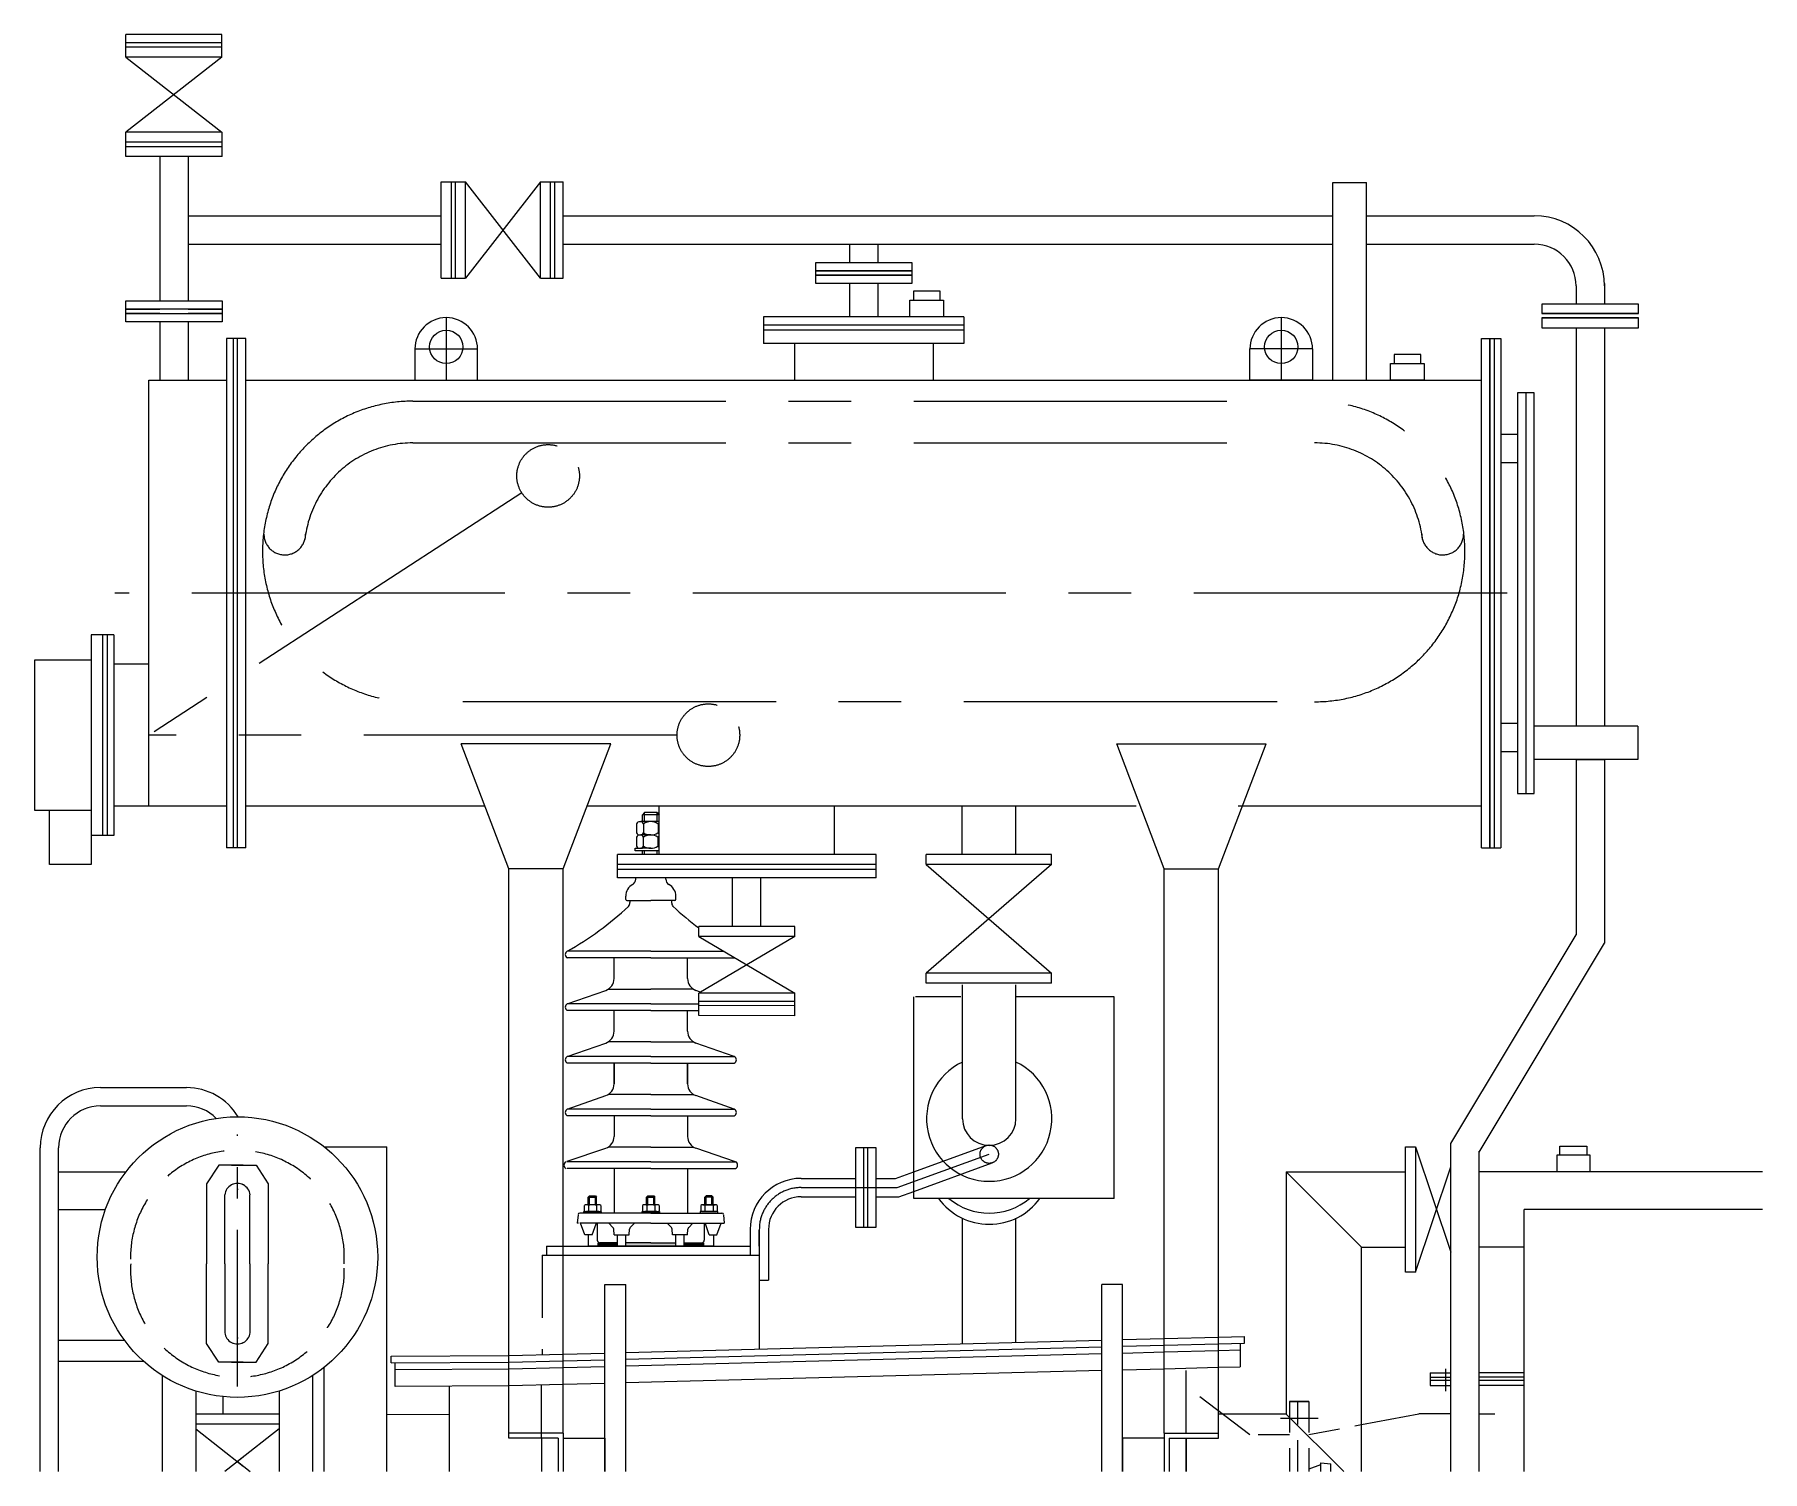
# Model space of a CAD drawing. Header units: millimetres. Extents: x 194891 to 196961, y -80239 to -78518.
import ezdxf

# ---------------------------------------------------------------- set-up
doc = ezdxf.new("R2010")
doc.units = ezdxf.units.MM
doc.header["$LTSCALE"] = 300
doc.linetypes.add('CENTER', pattern=[2, 1.25, -0.25, 0.25, -0.25])
doc.linetypes.add('HIDDEN', pattern=[0.375, 0.25, -0.125])
for name, color, linetype, lineweight in [('CENTRE', 4, 'CENTER', 18), ('HI', 3, 'HIDDEN', 18), ('HIDDEN', 4, 'HIDDEN', 13), ('Layer1', 2, 'Continuous', 18)]:
    doc.layers.add(name, color=color, linetype=linetype, lineweight=lineweight)

# ---------------------------------------------------------------- blocks, each defined once
blk = doc.blocks.new('A$C6D563D5A')
at = {"color": 6}
for p, q in [((-1936.8, -88.7), (-1821.3, -88.7)), ((-1936.8, -100.2), (-1936.8, -88.7)), ((-1821.8, -100.2), (-1936.8, -100.2)), ((-1821.3, -100.2), (-1936.8, -100.2)), ((-1936.8, -100.2), (-1821.3, -100.2)), ((-1821.3, -88.7), (-1821.3, -100.2)), ((-1821.3, -105.2), (-1936.8, -105.2)), ((-1936.8, -105.2), (-1821.3, -105.2)), ((-1936.8, -117.2), (-1936.8, -105.2)), ((-1821.3, -117.2), (-1936.8, -117.2)), ((-1821.3, -105.2), (-1821.3, -117.2))]:
    blk.add_line(p, q, dxfattribs=at)

msp = doc.modelspace()

# ---------------------------------------------------------------- linework, layer by layer
at = {"color": 6, "lineweight": 15}
for p, q in [((195115.7, -78517.8, 1642.4), (195000.7, -78517.8, 1642.4)), ((195000.7, -78544.8, 1642.4), (195000.7, -78517.8, 1642.4)), ((195115.7, -78527.8, 1642.4), (195000.7, -78527.8, 1642.4)), ((195115.7, -78544.8, 1642.4), (195115.7, -78517.8, 1642.4)), ((195115.7, -78532.8, 1642.4), (195000.7, -78532.8, 1642.4)), ((195000.7, -78544.8, 1642.4), (195115.7, -78634.8, 1642.4)), ((195115.7, -78544.8, 1642.4), (195000.7, -78634.8, 1642.4)), ((195115.7, -78544.8, 1642.4), (195000.7, -78544.8, 1642.4)), ((195115.5, -78646.8, 1642.4), (195000.5, -78646.8, 1642.4)), ((195000.5, -78651.8, 1642.4), (195116, -78651.8, 1642.4)), ((195115.7, -78634.8, 1642.4), (195000.7, -78634.8, 1642.4)), ((195000.7, -78663.8, 1642.4), (195000.7, -78634.8, 1642.4)), ((195116, -78663.8, 1642.4), (195116, -78634.8, 1642.4)), ((195116, -78663.8, 1642.4), (195000.5, -78663.8, 1642.4)), ((195041.2, -78663.8, 1642.4), (195041.2, -78836.8, 1642.4)), ((195075.2, -78663.8, 1642.4), (195041.3, -78663.8, 1642.4)), ((195075.2, -78663.8, 1642.4), (195075.2, -78836.8, 1642.4)), ((195378.2, -78809.5, 1642.4), (195378.2, -78694, 1642.4)), ((195390.2, -78694, 1642.4), (195390.2, -78809.5, 1642.4)), ((195395.2, -78809, 1642.4), (195395.2, -78694, 1642.4)), ((195378.2, -78694.3, 1642.4), (195407.2, -78694.3, 1642.4)), ((195497.2, -78694.3, 1642.4), (195407.2, -78809.3, 1642.4)), ((195407.2, -78809.3, 1642.4), (195407.2, -78694.3, 1642.4)), ((195497.2, -78809.3, 1642.4), (195407.2, -78694.3, 1642.4)), ((195497.2, -78694.3, 1642.4), (195524.2, -78694.3, 1642.4)), ((195497.2, -78809.3, 1642.4), (195497.2, -78694.3, 1642.4)), ((195509.2, -78809.3, 1642.4), (195509.2, -78694.3, 1642.4)), ((195514.2, -78809.3, 1642.4), (195514.2, -78694.3, 1642.4)), ((195524.2, -78809.3, 1642.4), (195524.2, -78694.3, 1642.4)), ((195075.2, -78734.8, 1642.4), (195378.2, -78734.8, 1642.4)), ((195378.2, -78768.7, 1642.4), (195378.2, -78734.8, 1642.4)), ((195524.2, -78734.8, 1642.4), (196446.2, -78734.8, 1642.4)), ((196486.2, -78734.8, 1642.4), (196687.3, -78734.8, 1642.4)), ((195075.2, -78768.8, 1642.4), (195378.2, -78768.8, 1642.4)), ((195524.2, -78768.8, 1642.4), (196446.2, -78768.8, 1642.4)), ((196486.2, -78768.8, 1642.4), (196687.3, -78768.8, 1642.4)), ((195378.2, -78809.5, 1642.4), (195407.2, -78809.5, 1642.4)), ((195497.2, -78809.3, 1642.4), (195524.2, -78809.3, 1642.4)), ((196771.2, -78815.8, 1642.4), (196771.2, -78840.5, 1642.4)), ((195000.5, -78836.8, 1642.4), (195116, -78836.8, 1642.4)), ((195000.5, -78861.8, 1642.4), (195000.5, -78836.8, 1642.4)), ((195116, -78836.8, 1642.4), (195116, -78846.8, 1642.4)), ((196737.3, -78818.8, 1642.4), (196737.3, -78840.5, 1642.4)), ((195041.2, -78846.8, 1642.4), (195000.5, -78846.8, 1642.4)), ((195000.5, -78846.8, 1642.4), (195041.2, -78846.8, 1642.4)), ((195115.5, -78846.8, 1642.4), (195000.5, -78846.8, 1642.4)), ((195041.2, -78851.8, 1642.4), (195000.5, -78851.8, 1642.4)), ((195000.5, -78851.8, 1642.4), (195116, -78851.8, 1642.4)), ((195116, -78846.8, 1642.4), (195116, -78861.8, 1642.4)), ((195116, -78846.8, 1642.4), (195116, -78861.8, 1642.4)), ((195116, -78861.8, 1642.4), (195000.5, -78861.8, 1642.4)), ((195041.2, -78861.8, 1642.4), (195041.2, -78931.8, 1642.4)), ((195075.2, -78861.8, 1642.4), (195075.2, -78931.8, 1642.4)), ((196737.3, -78869, 1642.4), (196737.3, -79346, 1642.4)), ((196771.2, -78869, 1642.4), (196771.2, -79346, 1642.4)), ((195144.2, -78881.8, 1642.4), (195121.2, -78881.8, 1642.4)), ((195121.2, -78881.8, 1642.4), (195121.2, -79491.8, 1642.4)), ((195129.2, -78881.8, 1642.4), (195129.2, -79491.8, 1642.4)), ((195144.2, -79491.8, 1642.4), (195144.2, -78881.8, 1642.4)), ((196624.2, -79491.8, 1642.4), (196624.2, -78881.8, 1642.4)), ((196624.2, -78881.8, 1642.4), (196647.2, -78881.8, 1642.4)), ((196634.2, -78881.8, 1642.4), (196634.2, -79491.8, 1642.4)), ((196639.2, -78881.8, 1642.4), (196639.2, -79491.8, 1642.4)), ((196647.2, -78881.8, 1642.4), (196647.2, -79491.8, 1642.4)), ((195028.2, -78931.8, 1642.4), (195121.2, -78931.8, 1642.4)), ((195028.2, -79441.8, 1642.4), (195028.2, -78931.8, 1642.4)), ((195144.2, -78931.8, 1642.4), (196624.2, -78931.8, 1642.4)), ((196737.3, -79386, 1642.4), (196737.3, -79595.8, 1642.4)), ((196771.2, -79386, 1642.4), (196771.2, -79606, 1642.4)), ((195121.2, -79441.8, 1642.4), (195028.2, -79441.8, 1642.4)), ((195430.6, -79441.8, 1642.4), (195144.2, -79441.8, 1642.4)), ((196210.6, -79441.8, 1642.4), (195552.8, -79441.8, 1642.4)), ((196624.2, -79441.8, 1642.4), (196332.8, -79441.8, 1642.4)), ((195144.2, -79491.8, 1642.4), (195121.2, -79491.8, 1642.4)), ((196624.2, -79491.8, 1642.4), (196647.2, -79491.8, 1642.4)), ((196587.3, -79845.8, -0.2), (196737.3, -79595.8, -0.2)), ((196621.2, -79856, -0.2), (196771.2, -79606, -0.2)), ((196587.3, -80238.5, 1054.1), (196587.3, -79845.8, -0.2)), ((196621.2, -80238.5, 1045.1), (196621.2, -79855, -0.2))]:
    msp.add_line(p, q, dxfattribs=at)
at = {"lineweight": 15}
for p, q in [((195075.2, -78663.8, 1642.4), (195041.2, -78663.8, 1642.4)), ((195378.2, -78768.8, 1642.4), (195378.2, -78734.8, 1642.4)), ((195939.6, -78855.8, 1642.4), (195939.6, -78835.8, 1642.4)), ((195939.6, -78835.8, 1642.4), (195979.6, -78835.8, 1642.4)), ((195943.7, -78824.9, 1642.4), (195943.7, -78835.8, 1642.4)), ((195973.6, -78824.9, 1642.4), (195943.7, -78824.9, 1642.4)), ((195975.9, -78824.9, 1642.4), (195973.6, -78824.9, 1642.4)), ((195975.9, -78835.8, 1642.4), (195975.9, -78824.9, 1642.4)), ((195979.6, -78835.8, 1642.4), (195979.6, -78855.8, 1642.4)), ((195979.6, -78855.8, 1642.4), (195939.6, -78855.8, 1642.4)), ((196519.3, -78900.9, 1642.4), (196519.3, -78911.8, 1642.4)), ((196549.2, -78900.9, 1642.4), (196519.3, -78900.9, 1642.4)), ((196551.5, -78900.9, 1642.4), (196549.2, -78900.9, 1642.4)), ((196551.5, -78911.8, 1642.4), (196551.5, -78900.9, 1642.4)), ((196515.2, -78931.8, 1642.4), (196515.2, -78911.8, 1642.4)), ((196515.2, -78911.8, 1642.4), (196555.2, -78911.8, 1642.4)), ((196555.2, -78911.8, 1642.4), (196555.2, -78931.8, 1642.4)), ((196555.2, -78931.8, 1642.4), (196515.2, -78931.8, 1642.4)), ((196677.2, -78946.8, 1642.4), (196677.2, -79426.8, 1460.4)), ((196667.2, -78996.8, 1642.4), (196647.2, -78996.8, 1642.4)), ((196667.2, -79030.8, 1642.4), (196647.2, -79030.8, 1642.4)), ((194959.2, -79236.8, 1573.2), (194959.2, -79511.8, 1573.2)), ((194978.2, -79236.8, 1573.2), (194959.2, -79236.8, 1573.2)), ((194973.2, -79476.8, 1573.2), (194973.2, -79236.8, 1573.2)), ((194978.2, -79236.8, 1642.4), (194978.2, -79476.8, 1642.4)), ((194986.2, -79236.8, 1642.4), (194978.2, -79236.8, 1642.4)), ((194978.2, -79236.8, 1573.2), (194978.2, -79476.8, 1573.2)), ((194986.2, -79236.8, 1642.4), (194986.2, -79476.8, 1642.4)), ((194891.2, -79266.8, 1573.2), (194891.2, -79446.8, 1573.2)), ((194959.2, -79266.8, 1573.2), (194891.2, -79266.8, 1573.2)), ((195028.2, -79271.8, 1642.4), (194986.2, -79271.8, 1642.4)), ((196667.2, -79342.8, 1642.4), (196647.2, -79342.8, 1642.4)), ((196667.2, -79376.8, 1642.4), (196647.2, -79376.8, 1642.4)), ((196737.3, -79386, 1642.4), (196771.2, -79386, 1642.4)), ((194891.2, -79446.8, 1573.2), (194959.2, -79446.8, 1573.2)), ((194909.2, -79511.8, 1573.2), (194909.2, -79446.8, 1573.2)), ((195028.2, -79441.8, 1642.4), (194986.2, -79441.8, 1642.4)), ((194978.2, -79476.8, 1573.2), (194959.2, -79476.8, 1573.2)), ((194986.2, -79476.8, 1642.4), (194978.2, -79476.8, 1642.4)), ((194959.2, -79511.8, 1573.2), (194909.2, -79511.8, 1573.2)), ((195459.2, -80192.8, -1062.7), (195459.2, -79517, -1062.7)), ((195524.2, -80192.8, -1062.7), (195524.2, -79517, -1062.7)), ((196244.2, -80192.8, -1062.7), (196244.2, -79517, -1062.7)), ((196309.2, -80192.8, -1062.7), (196309.2, -79517, -1062.7)), ((195604.2, -79554.6, 4358.6), (195629.2, -79554.6, 4499.7)), ((195604.2, -79554.6, 4358.6), (195604.2, -79557.1, 4358.6)), ((195654.2, -79554.6, 4358.6), (195629.2, -79554.6, 4499.7)), ((195654.2, -79554.6, 4358.6), (195654.2, -79557.1, 4358.6)), ((195629.2, -79615.6, 4640.8), (195529.2, -79615.6, 4640.8)), ((195629.2, -79623.6, 4640.8), (195529.2, -79623.6, 4640.8)), ((195585.2, -79648.4, 4640.8), (195585.2, -79623.6, 4640.8)), ((195629.2, -79615.6, 4640.8), (195716.9, -79615.6, 4640.8)), ((195629.2, -79623.6, 4640.8), (195729.2, -79623.6, 4640.8)), ((195673.3, -79648.4, 4640.8), (195673.3, -79623.6, 4640.8)), ((195529.2, -79678.6, 4640.8), (195575.4, -79662.5, 4640.8)), ((195578.3, -79661.1, 4640.8), (195629.2, -79661.1, 4640.8)), ((195680.2, -79661.1, 4640.8), (195629.2, -79661.1, 4640.8)), ((195688.9, -79664.5, 4640.8), (195683.1, -79662.5, 4640.8)), ((195629.2, -79678.6, 4640.8), (195529.2, -79678.6, 4640.8)), ((195629.2, -79686.6, 4640.8), (195529.2, -79686.6, 4640.8)), ((195585.2, -79711.4, 4640.8), (195585.2, -79686.6, 4640.8)), ((195629.2, -79678.6, 4640.8), (195686.7, -79678.6, 4640.8)), ((195629.2, -79686.6, 4640.8), (195686.7, -79686.6, 4640.8)), ((195673.3, -79711.4, 4640.8), (195673.3, -79686.6, 4640.8)), ((195529.2, -79741.6, 4640.8), (195575.4, -79725.5, 4640.8)), ((195629.2, -79724.1, 4640.8), (195578.3, -79724.1, 4640.8)), ((195629.2, -79724.1, 4640.8), (195680.2, -79724.1, 4640.8)), ((195729.2, -79741.6, 4640.8), (195683.1, -79725.5, 4640.8)), ((195629.2, -79741.6, 4640.8), (195529.2, -79741.6, 4640.8)), ((195629.2, -79741.6, 4640.8), (195729.2, -79741.6, 4640.8)), ((195629.2, -79749.6, 4640.8), (195529.2, -79749.6, 4640.8)), ((195585.2, -79749.6, 4640.8), (195585.2, -79774.4, 4640.8)), ((195585.2, -79774.4, 4640.8), (195585.2, -79749.6, 4640.8)), ((195629.2, -79749.6, 4640.8), (195729.2, -79749.6, 4640.8)), ((195673.3, -79749.6, 4640.8), (195673.3, -79774.4, 4640.8)), ((195673.3, -79774.4, 4640.8), (195673.3, -79749.6, 4640.8)), ((195529.2, -79804.6, 4640.8), (195575.4, -79788.5, 4640.8)), ((195629.2, -79787.1, 4640.8), (195578.3, -79787.1, 4640.8)), ((195629.2, -79787.1, 4640.8), (195680.2, -79787.1, 4640.8)), ((195729.2, -79804.6, 4640.8), (195683.1, -79788.5, 4640.8)), ((195629.2, -79804.6, 4640.8), (195529.2, -79804.6, 4640.8)), ((195629.2, -79804.6, 4640.8), (195729.2, -79804.6, 4640.8)), ((195629.2, -79812.6, 4640.8), (195529.2, -79812.6, 4640.8)), ((195585.2, -79812.6, 4640.8), (195585.2, -79837.4, 4640.8)), ((195629.2, -79812.6, 4640.8), (195729.2, -79812.6, 4640.8)), ((195673.3, -79812.6, 4640.8), (195673.3, -79837.4, 4640.8)), ((195529.2, -79867.1, 4640.8), (195575.4, -79851.5, 4640.8)), ((195629.2, -79850.1, 4640.8), (195578.3, -79850.1, 4640.8)), ((195629.2, -79850.1, 4640.8), (195680.2, -79850.1, 4640.8)), ((195730.7, -79867.6, 4640.8), (195683.1, -79851.5, 4640.8)), ((196533.2, -79849.8, 24.8), (196545.2, -79849.8, 24.8)), ((196533.2, -79904.8, 24.8), (196533.2, -79849.8, 24.8)), ((196533.2, -79999.8, 24.8), (196533.2, -79849.8, 24.8)), ((196545.2, -79849.8, 24.8), (196587.3, -79975.9, 24.8)), ((196545.2, -79849.8, 24.8), (196545.2, -79999.8, 24.8)), ((196717.9, -79849, 24.8), (196750.1, -79849, 24.8)), ((196717.9, -79859.8, 24.8), (196717.9, -79849, 24.8)), ((196750.1, -79849, 24.8), (196750.1, -79859.8, 24.8)), ((195111.9, -79871.8, 1991.6), (195097.2, -79894.1, 1991.6)), ((195156.6, -79871.8, 1991.6), (195171.2, -79894.1, 1991.6)), ((195629.2, -79867.6, 4640.8), (195529.2, -79867.6, 4640.8)), ((195629.2, -79867.6, 4640.8), (195730.7, -79867.6, 4640.8)), ((196714.2, -79859.8, 24.8), (196714.2, -79879.8, 24.8)), ((196754.2, -79859.8, 24.8), (196714.2, -79859.8, 24.8)), ((196754.2, -79879.8, 24.8), (196754.2, -79859.8, 24.8)), ((195629.2, -79875.6, 4640.8), (195529.2, -79875.6, 4640.8)), ((195585.2, -79875.6, 4640.8), (195585.2, -79929.2, 4640.8)), ((195629.2, -79875.6, 4640.8), (195730.7, -79875.6, 4640.8)), ((195673.3, -79875.6, 4640.8), (195673.3, -79929.2, 4640.8)), ((196545.2, -79999.8, 24.8), (196587.3, -79873.7, 24.8)), ((195555.9, -79908.6, 4640.8), (195554.4, -79910.1, 4640.8)), ((195554.4, -79919.2, 4640.8), (195554.4, -79910.1, 4640.8)), ((195554.4, -79910.1, 4640.8), (195564.4, -79910.1, 4640.8)), ((195555.9, -79919.2, 4640.8), (195555.9, -79908.6, 4640.8)), ((195555.9, -79908.6, 4640.8), (195562.9, -79908.6, 4640.8)), ((195562.9, -79919.2, 4640.8), (195562.9, -79908.6, 4640.8)), ((195562.9, -79908.6, 4640.8), (195564.4, -79910.1, 4640.8)), ((195564.4, -79919.2, 4640.8), (195564.4, -79910.1, 4640.8)), ((195625.7, -79908.6, 4640.8), (195624.2, -79910.1, 4640.8)), ((195624.2, -79919.2, 4640.8), (195624.2, -79910.1, 4640.8)), ((195624.2, -79910.1, 4640.8), (195634.2, -79910.1, 4640.8)), ((195625.7, -79919.2, 4640.8), (195625.7, -79908.6, 4640.8)), ((195625.7, -79908.6, 4640.8), (195632.7, -79908.6, 4640.8)), ((195632.7, -79919.2, 4640.8), (195632.7, -79908.6, 4640.8)), ((195632.7, -79908.6, 4640.8), (195634.2, -79910.1, 4640.8)), ((195634.2, -79919.2, 4640.8), (195634.2, -79910.1, 4640.8)), ((195695.5, -79908.6, 4640.8), (195694, -79910.1, 4640.8)), ((195694, -79919.2, 4640.8), (195694, -79910.1, 4640.8)), ((195704, -79910.1, 4640.8), (195694, -79910.1, 4640.8)), ((195695.5, -79919.2, 4640.8), (195695.5, -79908.6, 4640.8)), ((195702.5, -79908.6, 4640.8), (195695.5, -79908.6, 4640.8)), ((195702.5, -79919.2, 4640.8), (195702.5, -79908.6, 4640.8)), ((195702.5, -79908.6, 4640.8), (195704, -79910.1, 4640.8)), ((195704, -79919.2, 4640.8), (195704, -79910.1, 4640.8)), ((195542.1, -79931.1, 4640.8), (195541.2, -79941.2, 4640.8)), ((195574.7, -79929.2, 4640.8), (195544.2, -79929.2, 4640.8)), ((195629.2, -79929.2, 4640.8), (195548.9, -79929.2, 4640.8)), ((195629.2, -79929.2, 4640.8), (195714.4, -79929.2, 4640.8)), ((195683.7, -79929.2, 4640.8), (195714.4, -79929.2, 4640.8)), ((195683.7, -79929.2, 4640.8), (195714.4, -79929.2, 4640.8)), ((195716.4, -79931.1, 4640.8), (195717.2, -79941.2, 4640.8)), ((195542.8, -79941.3, 4640.8), (195541.2, -79941.2, 4640.8)), ((195629.2, -79941.3, 4640.8), (195544.2, -79941.3, 4640.8)), ((195550.2, -79955.2, 4640.8), (195544.9, -79941.3, 4640.8)), ((195550.2, -79955.2, 4640.8), (195544.9, -79941.3, 4640.8)), ((195559.2, -79955.2, 4640.8), (195550.2, -79955.2, 4640.8)), ((195559.2, -79955.2, 4640.8), (195550.2, -79955.2, 4640.8)), ((195554.2, -79955.2, 4640.8), (195554.2, -79968.6, 4640.8)), ((195554.2, -79955.2, 4640.8), (195554.2, -79968.6, 4640.8)), ((195559.2, -79955.2, 4640.8), (195563.9, -79942.2, 4640.8)), ((195565.2, -79941.9, 4640.8), (195565.2, -79961.6, 4640.8)), ((195578.8, -79941.3, 4640.8), (195583.9, -79946.4, 4640.8)), ((195585.2, -79955.2, 4640.8), (195584.8, -79948.4, 4640.8)), ((195585.2, -79955.2, 4640.8), (195603.2, -79955.2, 4640.8)), ((195589.2, -79968.6, 4640.8), (195589.2, -79955.2, 4640.8)), ((195599.2, -79968.6, 4640.8), (195599.2, -79955.2, 4640.8)), ((195603.2, -79955.2, 4640.8), (195603.7, -79948.4, 4640.8)), ((195609.6, -79941.3, 4640.8), (195604.6, -79946.4, 4640.8)), ((195629.2, -79941.3, 4640.8), (195715.6, -79941.3, 4640.8)), ((195648.8, -79941.3, 4640.8), (195653.9, -79946.4, 4640.8)), ((195655.2, -79955.2, 4640.8), (195654.8, -79948.4, 4640.8)), ((195673.2, -79955.2, 4640.8), (195655.2, -79955.2, 4640.8)), ((195659.2, -79968.6, 4640.8), (195659.2, -79955.2, 4640.8)), ((195669.2, -79968.6, 4640.8), (195669.2, -79955.2, 4640.8)), ((195673.2, -79955.2, 4640.8), (195673.7, -79948.4, 4640.8)), ((195679.6, -79941.3, 4640.8), (195674.6, -79946.4, 4640.8)), ((195693.2, -79941.9, 4640.8), (195693.2, -79961.6, 4640.8)), ((195699.2, -79955.2, 4640.8), (195694.6, -79942.2, 4640.8)), ((195699.2, -79955.2, 4640.8), (195708.2, -79955.2, 4640.8)), ((195704.2, -79955.2, 4640.8), (195704.2, -79968.6, 4640.8)), ((195708.2, -79955.2, 4640.8), (195713.6, -79941.3, 4640.8)), ((195715.6, -79941.3, 4640.8), (195717.2, -79941.2, 4640.8)), ((195524.2, -79968.6, 4640.8), (195748.2, -79968.6, 4640.8)), ((195704.2, -79968.6, 4640.8), (195554.2, -79968.6, 4640.8)), ((195589.2, -79964.6, 4640.8), (195568.2, -79964.6, 4640.8)), ((195629.2, -79964.6, 4640.8), (195599.2, -79964.6, 4640.8)), ((195629.2, -79964.6, 4640.8), (195659.2, -79964.6, 4640.8)), ((195669.2, -79964.6, 4640.8), (195690.2, -79964.6, 4640.8)), ((195770.2, -79968.6, 5042.6), (195770.2, -80009.5, 4640.8)), ((195524.2, -79979.5, 4640.8), (195759.2, -79979.5, 4640.8)), ((195759.2, -79979.5, -0.2), (195759.2, -80092.7, -0.2)), ((195759.2, -80009.5, 4640.8), (195770.2, -80009.5, 4640.8)), ((195111.9, -80107.7, 1991.6), (195097.2, -80085.4, 1991.6)), ((195156.6, -80107.7, 1991.6), (195171.2, -80085.4, 1991.6)), ((196335.2, -80085.1, -0.2), (196335.2, -80113.1, -0.2)), ((195117.2, -80169.8, 1991.6), (195117.2, -80148.9, 1991.6)), ((195141.2, -80169.8, 1991.6), (195084.2, -80169.8, 1991.6)), ((195184.2, -80181.8, 1991.6), (195084.2, -80181.8, 1991.6)), ((195141.2, -80181.8, 1991.6), (195084.2, -80181.8, 1991.6)), ((195184.2, -80169.8, 1991.6), (195117.2, -80169.8, 1991.6)), ((195084.2, -80187.7, 1991.6), (195141.2, -80232.3, 1991.6)), ((195184.2, -80187.7, 1991.6), (195134.2, -80226.8, 1991.6)), ((195524.2, -80192.8, -1062.7), (195459.2, -80192.8, -1062.7)), ((195459.2, -80198.8, -1062.7), (195459.2, -80192.8, -1062.7)), ((195518.2, -80198.8, -1062.7), (195459.2, -80198.8, -1062.7)), ((195498.2, -80198.8, -0.2), (195498.2, -80238.5, 245.5)), ((195518.2, -80198.8, -1062.7), (195518.2, -80238.5, -1062.7)), ((195524.2, -80192.8, -1062.7), (195524.2, -80238.5, -1062.7)), ((195524.2, -80198.8, -1062.7), (195574.2, -80198.8, -1062.7)), ((195574.2, -80198.8, -1062.7), (195574.2, -80238.5, -1062.7)), ((196194.2, -80198.8, -1062.7), (196194.2, -80238.5, -1062.7)), ((196244.2, -80198.8, -1062.7), (196194.2, -80198.8, -1062.7)), ((196244.2, -80192.8, -1062.7), (196309.2, -80192.8, -1062.7)), ((196244.2, -80192.8, -1062.7), (196244.2, -80238.5, -1062.7)), ((196250.2, -80198.8, -1062.7), (196309.2, -80198.8, -1062.7)), ((196250.2, -80198.8, -1062.7), (196250.2, -80238.5, -1062.7)), ((196270.2, -80238.5, -0.2), (196270.2, -80198.8, -0.2)), ((196309.2, -80198.8, -1062.7), (196309.2, -80192.8, -1062.7)), ((195141.2, -80221.3, 1991.6), (195119.2, -80238.5, 1991.6)), ((195134.2, -80226.8, 1991.6), (195149.3, -80238.5, 1991.6))]:
    msp.add_line(p, q, dxfattribs=at)
at = {"color": 2, "lineweight": 15}
for p, q in [((196446.2, -78931.8, 1642.4), (196446.2, -78694.8, 1642.4)), ((196446.2, -78694.8, 1642.4), (196486.2, -78694.8, 1642.4)), ((196486.2, -78931.8, 1642.4), (196486.2, -78694.8, 1642.4)), ((195867.2, -78768.8, 345.5), (195867.2, -78790.8, 611.4)), ((195901.2, -78768.8, 345.5), (195901.2, -78790.8, 611.4)), ((195826.7, -78790.8, 1506.3), (195941.7, -78790.8, 1506.3)), ((195826.7, -78815.8, 1506.3), (195826.7, -78790.8, 1506.3)), ((195941.7, -78790.8, 1506.3), (195941.7, -78815.8, 1506.3)), ((195941.7, -78800.8, 1506.3), (195826.7, -78800.8, 1506.3)), ((195826.7, -78800.8, 1506.3), (195941.7, -78800.8, 1506.3)), ((195941.5, -78800.8, 1506.3), (195826.7, -78800.8, 1506.3)), ((195941.7, -78805.8, 1506.3), (195826.7, -78805.8, 1506.3)), ((195941.7, -78805.8, 1506.3), (195826.7, -78805.8, 1506.3)), ((195826.7, -78805.8, 1506.3), (195941.7, -78805.8, 1506.3)), ((195941.7, -78815.8, 1506.3), (195826.7, -78815.8, 1506.3)), ((195867.2, -78815.8, 1008), (195867.2, -78855.8, 1642.4)), ((195901.2, -78815.8, 1008), (195901.2, -78855.8, 1642.4)), ((195764.2, -78855.8, 1642.4), (195764.2, -78887.8, 1642.4)), ((196004.2, -78855.8, 1642.4), (195764.2, -78855.8, 1642.4)), ((196004.2, -78855.8, 1642.4), (196004.2, -78887.8, 1642.4)), ((196004.2, -78865.8, 1642.4), (195764.2, -78865.8, 1642.4)), ((196004.2, -78871.8, 1642.4), (195764.2, -78871.8, 1642.4)), ((196004.2, -78887.8, 1642.4), (195764.2, -78887.8, 1642.4)), ((195801.2, -78887.8, 1642.4), (195801.2, -78931.8, 1642.4)), ((195967.2, -78887.8, 1642.4), (195967.2, -78931.8, 1642.4)), ((195459.2, -79517, -1062.7), (195402.2, -79367, -1062.7)), ((195581.2, -79367, -1062.7), (195402.2, -79367, -1062.7)), ((195524.2, -79517, -1062.7), (195581.2, -79367, -1062.7)), ((196244.2, -79517, -1062.7), (196187.2, -79367, -1062.7)), ((196187.2, -79367, -1062.7), (196366.2, -79367, -1062.7)), ((196309.2, -79517, -1062.7), (196366.2, -79367, -1062.7)), ((195639.2, -79499.8, 1642.4), (195639.2, -79441.8, 1642.4)), ((195849.2, -79499.8, 1642.4), (195849.2, -79441.8, 1642.4)), ((195612, -79462.8, 4841.7), (195612, -79473.8, 4841.7)), ((195612, -79478.8, 4841.7), (195612, -79489.8, 4841.7)), ((195639.2, -79460.3, 4841.7), (195617.1, -79460.3, 4841.7)), ((195629.2, -79476.3, 4841.7), (195617.1, -79476.3, 4841.7)), ((195620.6, -79462.8, 4841.7), (195620.6, -79473.8, 4841.7)), ((195620.6, -79489.8, 4841.7), (195620.6, -79478.8, 4841.7)), ((195637.9, -79462.8, 4841.7), (195637.9, -79473.8, 4841.7)), ((195637.9, -79489.8, 4841.7), (195637.9, -79478.8, 4841.7)), ((195589.2, -79527.8, 1642.4), (195589.2, -79499.8, 1642.4)), ((195899.2, -79499.8, 1642.4), (195589.2, -79499.8, 1642.4)), ((195607.9, -79499.8, 1642.4), (195589.2, -79499.8, 1642.4)), ((195899.2, -79499.8, 1642.4), (195616.5, -79499.8, 1642.4)), ((195629.2, -79492.3, 4841.7), (195617.1, -79492.3, 4841.7)), ((195899.2, -79527.8, 1642.4), (195899.2, -79499.8, 1642.4)), ((195524.2, -79517, -1062.7), (195459.2, -79517, -1062.7)), ((195899.2, -79511.8, 1642.4), (195589.2, -79511.8, 1642.4)), ((195899.2, -79511.8, 1642.4), (195589.2, -79511.8, 1642.4)), ((195899.2, -79517.8, 1642.4), (195589.2, -79517.8, 1642.4)), ((195899.2, -79517.8, 1642.4), (195589.2, -79517.8, 1642.4)), ((196244.2, -79517, -1062.7), (196309.2, -79517, -1062.7)), ((195899.2, -79527.8, 1642.4), (195589.2, -79527.8, 1642.4)), ((195899.2, -79527.8, 1642.4), (195589.2, -79527.8, 1642.4)), ((195727.2, -79585.8, 1039.7), (195727.2, -79527.8, 1642.4)), ((195761.2, -79585.8, 1039.7), (195761.2, -79527.8, 1642.4)), ((195801.7, -79585.8, 1039.7), (195686.7, -79585.8, 1039.7)), ((195686.7, -79597.8, 838.8), (195686.7, -79585.8, 838.8)), ((195801.7, -79597.8, 1039.7), (195686.7, -79597.8, 1039.7)), ((195801.7, -79597.8, 1039.7), (195686.7, -79665.8, 1039.7)), ((195686.7, -79597.8, 1039.7), (195801.7, -79665.8, 1039.7)), ((195801.7, -79597.8, 1039.7), (195801.7, -79585.8, 1039.7)), ((195686.7, -79692.7, 1039.7), (195686.7, -79665.7, 1039.7)), ((195801.7, -79665.8, 1039.7), (195686.7, -79665.7, 1039.7)), ((195801.7, -79665.8, 1039.7), (195686.7, -79665.8, 1039.7)), ((195801.7, -79677.8, 1039.7), (195801.7, -79665.8, 1039.7)), ((195801.7, -79692.8, 1039.7), (195801.7, -79665.8, 1039.7)), ((195801.7, -79675.8, 1039.7), (195686.7, -79675.7, 1039.7)), ((195801.7, -79680.8, 1039.7), (195686.7, -79680.7, 1039.7)), ((195686.7, -79692.7, -602.9), (195686.7, -79687.8, -602.9)), ((195801.7, -79692.8, 1039.7), (195686.7, -79692.7, 1039.7)), ((195549.6, -79919.9, 4640.8), (195549.6, -79926.6, 4640.8)), ((195549.6, -79919.9, 4640.8), (195549.6, -79926.6, 4640.8)), ((195566.8, -79919.2, 4640.8), (195552.2, -79919.2, 4640.8)), ((195566.8, -79927.2, 4640.8), (195552.2, -79927.2, 4640.8)), ((195554.5, -79919.9, 4640.8), (195554.5, -79926.6, 4640.8)), ((195554.5, -79919.9, 4640.8), (195554.5, -79926.6, 4640.8)), ((195564.3, -79919.9, 4640.8), (195564.3, -79926.6, 4640.8)), ((195569.2, -79919.9, 4640.8), (195569.2, -79926.6, 4640.8)), ((195619.4, -79919.9, 4640.8), (195619.4, -79926.6, 4640.8)), ((195636.6, -79919.2, 4640.8), (195622.1, -79919.2, 4640.8)), ((195636.6, -79927.2, 4640.8), (195622.1, -79927.2, 4640.8)), ((195624.3, -79919.9, 4640.8), (195624.3, -79926.6, 4640.8)), ((195634.1, -79919.9, 4640.8), (195634.1, -79926.6, 4640.8)), ((195639.1, -79919.9, 4640.8), (195639.1, -79926.6, 4640.8)), ((195689.2, -79919.9, 4640.8), (195689.2, -79926.6, 4640.8)), ((195691.7, -79919.2, 4640.8), (195706.2, -79919.2, 4640.8)), ((195691.7, -79927.2, 4640.8), (195706.2, -79927.2, 4640.8)), ((195694.1, -79919.9, 4640.8), (195694.1, -79926.6, 4640.8)), ((195704, -79919.9, 4640.8), (195704, -79926.6, 4640.8)), ((195708.9, -79919.9, 4640.8), (195708.9, -79926.6, 4640.8))]:
    msp.add_line(p, q, dxfattribs=at)
at = {"color": 1, "lineweight": 15}
for p, q in [((195116, -78846.8, 1642.4), (195075.2, -78846.8, 1642.4)), ((195075.2, -78846.8, 1642.4), (195116, -78846.8, 1642.4)), ((195116, -78851.8, 1642.4), (195075.2, -78851.8, 1642.4))]:
    msp.add_line(p, q, dxfattribs=at)
at = {"color": 0, "linetype": 'ByBlock', "lineweight": 15}
for p, q in [((195801.2, -78931.8, 1642.4), (195967.2, -78931.8, 1642.4)), ((196066.2, -79441.8, 1642.4), (196002.2, -79441.8, 1642.4))]:
    msp.add_line(p, q, dxfattribs=at)
at = {"color": 0, "lineweight": 15}
for p, q in [((195621.7, -79449.6, 4841.7), (195619.2, -79452.1, 4841.7)), ((195619.2, -79460.3, 4841.7), (195619.2, -79452.1, 4841.7)), ((195639.2, -79452.1, 4841.7), (195619.2, -79452.1, 4841.7)), ((195621.7, -79460.3, 4841.7), (195621.7, -79449.6, 4841.7)), ((195636.7, -79449.6, 4841.7), (195621.7, -79449.6, 4841.7)), ((195636.7, -79460.3, 4841.7), (195636.7, -79449.6, 4841.7)), ((195636.7, -79449.6, 4841.7), (195639.2, -79452.1, 4841.7)), ((195639.2, -79460.3, 4841.7), (195639.2, -79452.1, 4841.7)), ((195619.2, -79499.8, 4841.7), (195619.2, -79495.5, 4841.7)), ((195621.7, -79499.8, 4841.7), (195621.7, -79495.5, 4841.7)), ((195636.7, -79499.8, 4841.7), (195636.7, -79495.5, 4841.7)), ((195639.2, -79499.8, 4841.7), (195639.2, -79495.5, 4841.7)), ((195611.2, -79529.4, 4499.7), (195611.2, -79527.8, 4499.7)), ((195647.2, -79529.4, 4499.7), (195647.2, -79527.8, 4499.7)), ((195599.2, -79553.4, 4499.7), (195599.2, -79549.6, 4499.7)), ((195600.5, -79554.6, 4499.7), (195629.2, -79554.6, 4499.7)), ((195658, -79554.6, 4499.7), (195629.2, -79554.6, 4499.7)), ((195659.2, -79553.4, 4499.7), (195659.2, -79549.6, 4499.7))]:
    msp.add_line(p, q, dxfattribs=at)
at = {"color": 32, "lineweight": 15}
for p, q in [((196002.2, -79499.8, 992), (196002.2, -79441.8, 1594.7)), ((196066.2, -79499.8, 992), (196066.2, -79441.8, 1594.7)), ((196109.2, -79499.8, 992), (195959.2, -79499.8, 992)), ((195959.2, -79511.8, 992), (195959.2, -79499.8, 992)), ((196109.2, -79511.8, 992), (196109.2, -79499.8, 992)), ((196109.2, -79511.8, 992), (195959.2, -79511.8, 992)), ((196109.2, -79511.8, 992), (195959.2, -79641.8, 992)), ((195959.2, -79511.8, 992), (196109.2, -79641.8, 992)), ((196109.2, -79641.8, 992), (195959.2, -79641.8, 992)), ((195959.2, -79653.8, 992), (195959.2, -79641.8, 992)), ((196109.2, -79653.8, 992), (196109.2, -79641.8, 992)), ((196109.2, -79653.8, 992), (195959.2, -79653.8, 992)), ((196002.5, -79816.1, -47.9), (196002.5, -79655.8, -47.9)), ((196066.5, -79816.1, -47.9), (196066.5, -79655.8, -47.9)), ((195944.2, -79911.6, -42.4), (195944.2, -79670.1, -0.2)), ((196000.7, -79670.1, -0.2), (195946.4, -79670.1, -0.2)), ((196184.2, -79670.1, -0.2), (196065.5, -79670.1, -0.2)), ((196184.2, -79911.6, -42.4), (196184.2, -79670.1, -0.2)), ((196184.2, -79911.6, -0.2), (195944.2, -79911.6, -0.2)), ((196002.5, -80085.7, -47.9), (196002.5, -79935.4, -47.9)), ((196066.5, -80084, -47.9), (196066.5, -79935.4, -47.9))]:
    msp.add_line(p, q, dxfattribs=at)
at = {"color": 230, "lineweight": 15}
for p, q in [((195610.7, -79492.3, 4841.7), (195619.2, -79492.3, 4841.7)), ((195610.7, -79495.5, 4841.7), (195610.7, -79492.3, 4841.7)), ((195639.2, -79495.5, 4841.7), (195610.7, -79495.5, 4841.7))]:
    msp.add_line(p, q, dxfattribs=at)
at = {"color": 3, "lineweight": 15}
for p, q in [((195238.2, -79849.8, 24.7), (195313.2, -79849.8, 24.7)), ((194920.1, -79879.8, 24.8), (195000.7, -79879.8, 24.8)), ((196390.2, -79879.8, 24.8), (196418.4, -79879.8, 24.8)), ((196390.2, -79879.8, 24.8), (196533.2, -79879.8, 24.8)), ((196390.2, -79879.8, 24.8), (196390.2, -80169.8, 24.8)), ((196480.2, -79969.8, 24.8), (196390.2, -79879.8, 24.8)), ((196960.5, -79879.8, 24.8), (196621.2, -79879.8, 24.8)), ((196622.3, -79879.8, 24.8), (196621.2, -79879.8, 24.8)), ((194920.1, -79924.8, 24.8), (194976.2, -79924.8, 24.8)), ((196960.5, -79924.8, 24.8), (196675.2, -79924.8, 24.8)), ((196675.2, -80238.5, 814.1), (196675.2, -79924.8, -0.2)), ((196480.2, -79969.8, 24.8), (196533.2, -79969.8, 24.8)), ((196480.2, -80238.5, -0.2), (196480.2, -79969.8, -0.2)), ((196675.2, -79969.8, 24.8), (196621.2, -79969.8, 24.8)), ((196622.3, -79969.8, 24.8), (196621.2, -79969.8, 24.8)), ((196390.2, -80169.8, 24.8), (196309.2, -80169.8, 24.8)), ((196459, -80238.5, 5.7), (196390.2, -80169.8, 24.8))]:
    msp.add_line(p, q, dxfattribs=at)
for p, q in [((195313.2, -80238.5, -504.1), (195313.2, -79849.8, -4520.2)), ((195899.2, -79851.1, 5042.6), (195874.2, -79851.1, 5042.6)), ((195874.2, -79851.1, 5042.6), (195874.2, -79946.1, 5042.6)), ((195884.2, -79946.1, 5042.6), (195884.2, -79851.1, 5042.6)), ((195889.2, -79946.1, 5042.6), (195889.2, -79851.1, 5042.6)), ((195899.2, -79946.1, 5042.6), (195899.2, -79851.1, 5042.6)), ((195809.2, -79887.6, 5042.6), (195874.2, -79887.6, 5042.6)), ((195899.2, -79887.6, 5042.6), (195922.3, -79887.6, 5042.6)), ((195922.3, -79887.6, 4959.8), (195944.2, -79879.7, 3963.6)), ((195809.2, -79909.6, 5042.6), (195874.2, -79909.6, 2539.9)), ((195899.2, -79909.6, 1577.4), (195926.2, -79909.6, 540.3)), ((195926.2, -79909.6, 5125.3), (195944.2, -79903.1, 4305.2)), ((195748.2, -79948.6, 5042.6), (195748.2, -79979.5, 4422.3)), ((195770.2, -79948.6, 5042.6), (195770.2, -79968.6, 5042.6)), ((195874.2, -79946.1, 5042.6), (195899.2, -79946.1, 5042.6)), ((196545.2, -79999.8, 24.8), (196533.2, -79999.8, 24.8)), ((196194.2, -80080.7, 1541.2), (196244.2, -80079.4, 1364.4)), ((196309.2, -80077.8, 1134.7), (196340.2, -80077, 1025.1)), ((196340.2, -80085, 1025.8), (196340.2, -80077, 1025.1)), ((195318.2, -80100.6, 4251.9), (195459.2, -80099.8, 4139.1)), ((195318.2, -80108.6, 3773.6), (195318.2, -80100.6, 3773.6)), ((195524.2, -80098.1, 3909.4), (195574.2, -80096.8, 3732.6)), ((195599.2, -80096.2, 3644.3), (196169.2, -80081.4, 1629.5)), ((195599.2, -80104.2, 3645), (196169.2, -80089.4, 1630.3)), ((195599.2, -80112.2, 3645.7), (196169.2, -80097.4, 1631)), ((196194.2, -80088.7, 1541.9), (196244.2, -80087.4, 1365.2)), ((196194.2, -80096.7, 1542.6), (196244.2, -80095.4, 1365.9)), ((196309.2, -80085.8, 1135.4), (196340.2, -80085, 1025.8)), ((196309.2, -80093.8, 1136.2), (196335.2, -80093.1, 1044.2)), ((195238.2, -80238.5, -504.1), (195238.2, -80113.7, -1793.6)), ((195318.2, -80108.6, 4252.6), (195459.2, -80107.8, 4139.9)), ((195323.2, -80136.7, -4604.7), (195323.2, -80108.7, -4604.7)), ((195323.2, -80116.5, 4235.3), (195459.2, -80115.8, 4140.6)), ((195524.2, -80106.1, 3910.1), (195574.2, -80104.8, 3733.4)), ((195524.2, -80114.1, 3910.8), (195574.2, -80112.8, 3734.1)), ((195599.2, -80132.2, 3647.6), (196169.2, -80117.4, 1632.8)), ((196194.2, -80116.8, 1544.5), (196244.2, -80115.5, 1367.7)), ((196309.2, -80113.8, 1138), (196335.2, -80113.1, 1046.1)), ((196562.5, -80120.6, -1.3), (196587.3, -80120.6, -1.3)), ((196562.5, -80120.6, -2.3), (196562.5, -80135.6, -1.3)), ((196675.2, -80120.6, -3.4), (196621.2, -80120.6, -0.2)), ((195323.2, -80136.5, 4237.1), (195459.2, -80135.8, 4142.4)), ((195388.2, -80238.5, -4114.4), (195388.2, -80136.2, -4657.4)), ((195524.2, -80134.1, 3912.7), (195574.2, -80132.8, 3735.9)), ((196562.5, -80125.6, -1.3), (196587.3, -80125.6, -1.3)), ((196587.3, -80129.6, -3), (196562.5, -80129.6, -3)), ((196562.5, -80135.6, -1.3), (196587.3, -80135.6, -1.3)), ((196675.2, -80125.6, -3.4), (196621.2, -80125.6, -0.2)), ((196675.2, -80129.6, -8.2), (196621.2, -80129.6, -0.2)), ((196675.2, -80135.6, -3.4), (196621.2, -80135.6, -0.2)), ((195313.2, -80170.3, -3530.8), (195388.2, -80170, -1704.3)), ((196480.2, -80182.5, 11.3), (196549.2, -80169.6, -3)), ((196587.3, -80169.6, -3), (196549.2, -80169.6, -3)), ((196621.2, -80169.6, -3), (196640.2, -80169.6, -3)), ((196270.2, -80198.8, 24.8), (196270.2, -80238.5, 24.8))]:
    msp.add_line(p, q)
at = {"linetype": 'Continuous', "lineweight": 15}
for p, q in [((195119.2, -79989.8, 1991.6), (195119.2, -79907.1, 1991.6)), ((195135, -79900.7, 1991.6), (195133.5, -79900.7, 1991.6)), ((195149.2, -79989.8, 1991.6), (195149.2, -79907.1, 1991.6)), ((195119.2, -79989.8, 1991.6), (195119.2, -80072.4, 1991.6)), ((195149.2, -79989.8, 1991.6), (195149.2, -80072.4, 1991.6)), ((195135, -80078.8, 1991.6), (195133.5, -80078.8, 1991.6))]:
    msp.add_line(p, q, dxfattribs=at)
at = {"color": 30, "lineweight": 15}
for p, q in [((195574.2, -80238.5, -0.2), (195574.2, -80014.8, -0.2)), ((195574.2, -80014.8, 24.8), (195599.2, -80014.8, 24.8)), ((195599.2, -80238.5, -0.2), (195599.2, -80014.8, -0.2)), ((196169.2, -80238.5, -0.2), (196169.2, -80014.8, -0.2)), ((196194.2, -80014.8, 24.8), (196169.2, -80014.8, 24.8)), ((196194.2, -80238.5, -0.2), (196194.2, -80014.8, -0.2))]:
    msp.add_line(p, q, dxfattribs=at)
at = {"color": 6, "lineweight": 15, "elevation": 1642.4}
for points in [[(195134.2, -79491.8), (195134.2, -78881.8)], [(196634.2, -79491.8), (196634.2, -78881.8)], [(196634.2, -78881.8), (196634.2, -79491.8)]]:
    msp.add_lwpolyline(points, dxfattribs=at)
at = {"lineweight": 15, "elevation": 1642.4}
for points in [[(195346.7, -78894.3), (195346.7, -78931.8), (195421.7, -78931.8), (195421.7, -78894.3)], [(196421.7, -78894.3), (196421.7, -78931.8), (196346.7, -78931.8), (196346.7, -78894.3)]]:
    msp.add_lwpolyline(points, dxfattribs=at)
msp.add_lwpolyline([(196687.2, -79426.8), (196687.2, -78946.8), (196667.2, -78946.8), (196667.2, -79426.8)], close=True, dxfattribs=at)
at = {"linetype": 'Continuous', "lineweight": 15, "elevation": 1991.6}
for points in [[(195141.2, -79871.8), (195111.9, -79871.8)], [(195127.2, -79871.8), (195156.6, -79871.8)], [(195097.2, -79894.1), (195097.2, -79989.8)], [(195171.2, -79894.1), (195171.2, -79989.8)], [(195097.2, -80085.4), (195097.2, -79989.8)], [(195171.2, -80085.4), (195171.2, -79989.8)], [(195141.2, -80107.7), (195111.9, -80107.7)], [(195127.2, -80107.7), (195156.6, -80107.7)]]:
    msp.add_lwpolyline(points, dxfattribs=at)
at = {"color": 230, "lineweight": 15, "elevation": 4640.8}
for points in [[(195548.9, -79927.2), (195569.9, -79927.2), (195569.9, -79929.2), (195548.9, -79929.2)], [(195618.7, -79927.2), (195639.7, -79927.2), (195639.7, -79929.2), (195618.7, -79929.2)], [(195709.5, -79927.2), (195688.5, -79927.2), (195688.5, -79929.2), (195709.5, -79929.2)]]:
    msp.add_lwpolyline(points, close=True, dxfattribs=at)
at = {"lineweight": 15}
for centre in [(195384.2, -78891.8, 1642.4), (196384.2, -78891.8, 1642.4)]:
    msp.add_circle(centre, 20, dxfattribs=at)
at = {"color": 6, "lineweight": 15}
for radius in [84, 50]:
    msp.add_arc((196687.3, -78818.8, 1642.4), radius, 0, 90, dxfattribs=at)
at = {"lineweight": 15}
for centre, radius, start, end in [((195384.2, -78894.3, 1642.4), 37.5, 0, 180), ((196384.2, -78894.3, 1642.4), 37.5, 0, 180), ((195335.7, -79274.1, 4076.4), 392.5, 299.5405, 312.8488), ((195596.2, -79557.1, 4358.6), 8, 323.3303, 0), ((195662.2, -79557.1, 4358.6), 8, 180, 216.6697), ((195922.8, -79274.1, 4076.4), 392.5, 227.1512, 233.0365), ((195531.2, -79619.6, 4076.4), 4.45, 115.9892, 244.0108), ((195727.3, -79619.6, 4076.4), 4.45, 295.9892, 305.2361), ((195570.2, -79648.4, 4640.8), 15, 290, 0), ((195688.3, -79648.4, 4640.8), 15, 180, 250), ((195531.2, -79682.6, 4640.8), 4.45, 115.9892, 244.0108), ((195570.2, -79711.4, 4640.8), 15, 290, 0), ((195688.3, -79711.4, 4640.8), 15, 180, 250), ((195531.2, -79745.6, 4640.8), 4.45, 115.9892, 244.0108), ((195727.3, -79745.6, 4640.8), 4.45, 295.9892, 64.0108), ((195570.2, -79774.4, 4640.8), 15, 290, 0), ((195688.3, -79774.4, 4640.8), 15, 180, 250), ((195531.2, -79808.6, 4640.8), 4.45, 115.9892, 244.0108), ((195727.3, -79808.6, 4640.8), 4.45, 295.9892, 64.0108), ((195570.2, -79837.4, 4640.8), 15, 290, 0), ((195688.3, -79837.4, 4640.8), 15, 180, 250), ((195529.7, -79871.6, 4640.8), 4.45, 115.9892, 244.0108), ((195728.8, -79871.6, 4640.8), 4.45, 295.9892, 64.0108), ((195544.1, -79931.2, 4640.8), 2, 90, 175), ((195714.4, -79931.2, 4640.8), 2, 5, 90), ((195581.8, -79948.6, 4640.8), 3, 3.6914, 45), ((195606.7, -79948.6, 4640.8), 3, 135, 176.3086), ((195651.8, -79948.6, 4640.8), 3, 3.6914, 45), ((195676.7, -79948.6, 4640.8), 3, 135, 176.3086), ((195568.2, -79961.6, 4640.8), 3, 180, 270), ((195690.2, -79961.6, 4640.8), 3, 270, 0)]:
    msp.add_arc(centre, radius, start, end, dxfattribs=at)
at = {"color": 2, "lineweight": 15}
for centre, radius, start, end in [((195616.3, -79465.4, 4841.7), 4.98, 30.5072, 149.4928), ((195616.3, -79471.3, 4841.7), 4.98, 210.5062, 329.4935), ((195616.3, -79481.4, 4841.7), 4.98, 30.5065, 149.4938), ((195629.2, -79476.6, 4841.7), 16.3, 57.9299, 122.0701), ((195629.2, -79460, 4841.7), 16.3, 237.9299, 302.0701), ((195629.2, -79492.6, 4841.7), 16.3, 57.9299, 122.0701), ((195642.2, -79465.4, 4841.7), 4.98, 126.3612, 149.4929), ((195642.2, -79471.3, 4841.7), 4.98, 210.5065, 233.6388), ((195642.2, -79481.4, 4841.7), 4.98, 126.3612, 149.4935), ((195616.3, -79487.3, 4841.7), 4.98, 210.5062, 329.4928), ((195629.2, -79476, 4841.7), 16.3, 237.9299, 302.0701), ((195642.2, -79487.3, 4841.7), 4.98, 210.5072, 233.6388), ((195552.1, -79924.1, 4640.8), 4.83, 59.4361, 120.5639), ((195552.1, -79924.1, 4640.8), 4.83, 59.4361, 120.5639), ((195552.1, -79922.4, 4640.8), 4.83, 239.4361, 300.5639), ((195552.1, -79922.4, 4640.8), 4.83, 239.4361, 300.5639), ((195559.4, -79937.5, 4640.8), 18.3, 74.4413, 105.5587), ((195559.4, -79909, 4640.8), 18.3, 254.4413, 285.5587), ((195566.8, -79924.1, 4640.8), 4.83, 59.4361, 120.5639), ((195566.8, -79922.4, 4640.8), 4.83, 239.4361, 300.5639), ((195621.9, -79924.1, 4640.8), 4.83, 59.4361, 120.5639), ((195621.9, -79922.4, 4640.8), 4.83, 239.4361, 300.5639), ((195629.2, -79937.5, 4640.8), 18.3, 74.4413, 105.5587), ((195629.2, -79909, 4640.8), 18.3, 254.4413, 285.5587), ((195636.6, -79924.1, 4640.8), 4.83, 59.4361, 120.5639), ((195636.6, -79922.4, 4640.8), 4.83, 239.4361, 300.5639), ((195691.7, -79924.1, 4640.8), 4.83, 59.4361, 120.5639), ((195691.7, -79922.4, 4640.8), 4.83, 239.4361, 300.5639), ((195699, -79937.5, 4640.8), 18.3, 74.4413, 105.5587), ((195699, -79909, 4640.8), 18.3, 254.4413, 285.5587), ((195706.4, -79924.1, 4640.8), 4.83, 59.4361, 120.5639), ((195706.4, -79922.4, 4640.8), 4.83, 239.4361, 300.5639)]:
    msp.add_arc(centre, radius, start, end, dxfattribs=at)
at = {"color": 0, "lineweight": 15}
for centre, radius, start, end in [((195615.2, -79549.6, 4499.7), 16, 118.5719, 180), ((195604.2, -79529.4, 4499.7), 7, 298.5719, 0), ((195654.2, -79529.4, 4499.7), 7, 180, 241.4281), ((195643.2, -79549.6, 4499.7), 16, 0, 61.4281), ((195600.5, -79553.4, 4499.7), 1.25, 180, 270), ((195658, -79553.4, 4499.7), 1.25, 270, 0)]:
    msp.add_arc(centre, radius, start, end, dxfattribs=at)
at = {"color": 32, "lineweight": 15}
for centre, radius, start, end in [((196034.5, -79816.1, -0.2), 75, 115.2562, 64.7438), ((196034.5, -79816.1, -0.2), 32, 180, 0), ((196034.5, -79867.6, -0.2), 75, 215.8836, 324.1164), ((196034.5, -79854.2, -0.2), 75, 229.9191, 310.0809)]:
    msp.add_arc(centre, radius, start, end, dxfattribs=at)
at = {"linetype": 'Continuous', "lineweight": 15}
for centre, start, end in [((195134.2, -79908.7, 1991.6), 62.2599, 174.0559), ((195134.3, -79908.7, 1991.6), 5.9441, 117.7401), ((195134.2, -80070.8, 1991.6), 185.9441, 297.7401), ((195134.3, -80070.8, 1991.6), 242.2599, 354.0559)]:
    msp.add_arc(centre, 15.1, start, end, dxfattribs=at)
for radius in [61, 39]:
    msp.add_arc((195809.2, -79948.6, 5042.6), radius, 90, 180)
at = {"lineweight": 15}
for points in [[(195589.2, -79964.6, 4640.8), (195589.2, -79968.6, 4640.8), (195565.2, -79964.6, 4640.8), (195565.2, -79968.6, 4640.8)], [(195629.2, -79964.6, 4640.8), (195629.2, -79968.6, 4640.8), (195599.2, -79964.6, 4640.8), (195599.2, -79968.6, 4640.8)], [(195629.2, -79964.6, 4640.8), (195629.2, -79968.6, 4640.8), (195659.2, -79964.6, 4640.8), (195659.2, -79968.6, 4640.8)], [(195669.2, -79964.6, 4640.8), (195669.2, -79968.6, 4640.8), (195693.2, -79964.6, 4640.8), (195693.2, -79968.6, 4640.8)]]:
    msp.add_solid(points, dxfattribs=at)
at = {"layer": 'CENTRE', "lineweight": 15}
for p, q in [((195384.2, -78856.8, 1642.4), (195384.2, -78931.8, 1642.4)), ((196384.2, -78856.8, 1642.4), (196384.2, -78931.8, 1642.4)), ((195346.7, -78894.3, 1642.4), (195421.7, -78894.3, 1642.4)), ((196421.7, -78894.3, 1642.4), (196346.7, -78894.3, 1642.4)), ((196654.6, -79186.8, 1642.4), (194987.4, -79186.8, 1642.4))]:
    msp.add_line(p, q, dxfattribs=at)
at = {"layer": 'CENTRE', "linetype": 'Continuous', "lineweight": 15}
for p, q in [((194970.1, -79778.8, 1991.6), (195073.2, -79778.8, 1991.6)), ((194970.1, -79800.8, 1991.6), (195073.2, -79800.8, 1991.6)), ((194898.1, -80238.5, 1991.6), (194898.1, -79850.8, 1991.6)), ((194920.1, -80238.5, 1991.6), (194920.1, -79850.8, 1991.6))]:
    msp.add_line(p, q, dxfattribs=at)
at = {"layer": 'CENTRE', "linetype": 'CENTER', "lineweight": 15, "ltscale": 0.5}
for p, q in [((195134.2, -80136.8, 1991.6), (195134.2, -79835.1, 1991.6)), ((194999.2, -80081.8, 1991.6), (194920.1, -80081.8, 1991.6))]:
    msp.add_line(p, q, dxfattribs=at)
at = {"layer": 'CENTRE', "lineweight": 15, "ltscale": 0.5}
msp.add_line((195924.2, -79898.6, 5042.6), (196034.5, -79858.6, 24.8), dxfattribs=at)
at = {"layer": 'CENTRE', "lineweight": 15, "ltscale": 1.2}
for p, q in [((195809.2, -79898.6, 5042.6), (195924.2, -79898.6, 5042.6)), ((195759.2, -79948.6, 5042.6), (195759.2, -79979.5, 5042.6)), ((195759.2, -79968.6, 4640.8), (195759.2, -79949.6, 4640.8)), ((196383.4, -80174.6, 24.8), (196428.4, -80174.6, 24.8))]:
    msp.add_line(p, q, dxfattribs=at)
at = {"layer": 'CENTRE', "linetype": 'Continuous', "lineweight": 15, "ltscale": 0.5}
msp.add_line((195022, -80106.8, 1991.6), (194920.1, -80106.8, 1991.6), dxfattribs=at)
at = {"layer": 'CENTRE', "linetype": 'Continuous', "lineweight": 15}
msp.add_circle((195134.2, -79981.8, 1991.6), 168, dxfattribs=at)
for centre, radius, start, end in [((194970.1, -79850.8, 1991.6), 72, 90, 180), ((195073.2, -79850.8, 1991.6), 72, 30.9216, 90), ((194970.1, -79850.8, 1991.6), 50, 90, 180), ((195073.2, -79850.8, 1991.6), 50, 44.5459, 90)]:
    msp.add_arc(centre, radius, start, end, dxfattribs=at)
at = {"layer": 'CENTRE', "lineweight": 15, "ltscale": 1.2}
msp.add_arc((195809.2, -79948.6, 5042.6), 50, 90, 180, dxfattribs=at)
at = {"layer": 'CENTRE', "linetype": 'HIDDEN', "lineweight": 15, "ltscale": 0.5}
for centre, radius, start, end in [((195568.6, -79943.9, 4640.8), 5, 149.3455, 160.4633), ((195568.2, -79941.9, 4640.8), 3, 169.0863, 180), ((195690.2, -79941.9, 4640.8), 3, 0, 10.9137), ((195689.9, -79943.9, 4640.8), 5, 19.5367, 30.6545)]:
    msp.add_arc(centre, radius, start, end, dxfattribs=at)
at = {"layer": 'HI', "lineweight": 15, "ltscale": 50}
for p, q in [((195944.2, -79879.7, 3963.6), (196030.7, -79848.3, 24.8)), ((195944.2, -79903.1, 4305.2), (196038.2, -79869, 24.8))]:
    msp.add_line(p, q, dxfattribs=at)
msp.add_circle((196034.5, -79858.6, 24.8), 11, dxfattribs=at)
at = {"layer": 'HIDDEN', "linetype": 'CENTER', "lineweight": 15}
for p, q in [((195344.2, -78956.8, 1642.4), (196379.2, -78956.8, 1642.4)), ((195344.2, -79006.8, 1642.4), (196379.2, -79006.8, 1642.4)), ((195474.8, -79066.7, 1803.1), (195028.2, -79356.8, 1642.4)), ((196379.2, -79316.8, 1642.4), (195344.2, -79316.8, 1642.4)), ((195660.7, -79356.8, 1644.3), (195028.2, -79356.8, 1483.6))]:
    msp.add_line(p, q, dxfattribs=at)
at = {"layer": 'HIDDEN', "lineweight": 15}
for p, q in [((195504.2, -79968.6, 4640.8), (195524.2, -79968.6, 4640.8)), ((195504.2, -79968.6, 5042.6), (195504.2, -79979.5, 5042.6)), ((195499.2, -79979.5, 4640.8), (195524.2, -79979.5, 4640.8)), ((195499.2, -79979.5, -0.2), (195499.2, -80098.7, -0.2)), ((196270.2, -80192.8, -1062.7), (196270.2, -80114.8, -1062.7)), ((196581.1, -80115.7, -2.3), (196581.1, -80142.6, -1.3)), ((195498.2, -80198.8, -0.2), (195498.2, -80134.8, -0.2)), ((196346.6, -80194.6, 24.8), (196270.2, -80136.6, 24.8)), ((196394.2, -80154.6, 24.8), (196417.2, -80154.6, 24.8)), ((196417.2, -80154.6, 24.8), (196394.2, -80154.6, 24.8)), ((196417.6, -80235.6, 307), (196431.5, -80230.2, 307)), ((196417.6, -80235.6, 307), (196431.5, -80230.2, 307)), ((196417.6, -80238.5, 307), (196417.6, -80235.6, 307)), ((196417.6, -80238.5, 307), (196417.6, -80235.6, 307)), ((196431.5, -80238.5, 307), (196431.5, -80228.2, 307)), ((196431.5, -80228.2, 307), (196443.6, -80229.5, 307)), ((196443.6, -80238.5, 307), (196443.6, -80229.5, 307))]:
    msp.add_line(p, q, dxfattribs=at)
at = {"layer": 'HIDDEN', "lineweight": 15, "ltscale": 3}
for p, q in [((196244.2, -80079.4, 1364.4), (196309.2, -80077.8, 1134.7)), ((195459.2, -80099.8, 4139.1), (195524.2, -80098.1, 3909.4)), ((196244.2, -80087.4, 1365.2), (196309.2, -80085.8, 1135.4)), ((196244.2, -80095.4, 1365.9), (196309.2, -80093.8, 1136.2)), ((195459.2, -80107.8, 4139.9), (195524.2, -80106.1, 3910.1)), ((195459.2, -80115.8, 4140.6), (195524.2, -80114.1, 3910.8)), ((196244.2, -80115.5, 1367.7), (196309.2, -80113.8, 1138)), ((195459.2, -80135.8, 4142.4), (195524.2, -80134.1, 3912.7))]:
    msp.add_line(p, q, dxfattribs=at)
at = {"layer": 'HIDDEN', "lineweight": 15, "ltscale": 0.5}
for p, q in [((196394.2, -80154.6, 24.8), (196394.2, -80238.5, 24.8)), ((196404.2, -80238.5, 24.8), (196404.2, -80154.6, 24.8)), ((196417.2, -80154.6, 24.8), (196417.2, -80238.5, 24.8)), ((196417.2, -80194.2, 24.4), (196480.2, -80182.5, 11.3)), ((196394.2, -80194.6, 24.8), (196346.6, -80194.6, 24.8))]:
    msp.add_line(p, q, dxfattribs=at)
at = {"layer": 'HIDDEN', "linetype": 'CENTER', "lineweight": 15, "ltscale": 0.5}
for centre in [(195506.3, -79046.3, 1742.6), (195698.2, -79356.8, 1583.8)]:
    msp.add_circle(centre, 37.5, dxfattribs=at)
at = {"layer": 'HIDDEN', "linetype": 'CENTER', "lineweight": 15}
for centre, radius, start, end in [((195344.2, -79136.8, 1642.4), 180, 90, 270), ((196424.2, -79136.8, 1642.4), 180, 270, 90), ((195344.2, -79136.8, 1642.4), 130, 90, 173.6354), ((196424.2, -79136.8, 1642.4), 130, 6.3646, 90)]:
    msp.add_arc(centre, radius, start, end, dxfattribs=at)
at = {"layer": 'HIDDEN', "linetype": 'CENTER', "lineweight": 15, "ltscale": 0.5}
for centre, start, end in [((195190.9, -79115.9, 1642.4), 180, 359.4023), ((196577.6, -79115.9, 1642.4), 180.5977, 0)]:
    msp.add_arc(centre, 25, start, end, dxfattribs=at)
at = {"layer": 'HIDDEN', "lineweight": 15}
for centre, start, end in [((195134.2, -79981.8, 1991.6), 356.4289, 183.5711), ((195134.2, -79997.7, 1991.6), 176.4289, 3.5711)]:
    msp.add_arc(centre, 128, start, end, dxfattribs=at)
at = {"layer": 'Layer1', "lineweight": 15}
for p, q in [((196811.2, -79346, 1642.4), (196687.2, -79346, 1642.4)), ((196811.2, -79346, 1642.4), (196811.2, -79386, 1642.4)), ((196811.2, -79386, 1642.4), (196687.2, -79386, 1642.4)), ((195044.2, -80123.6, 2043.4), (195044.2, -80238.5, 2043.4)), ((195084.2, -80142.2, 2043.4), (195084.2, -80238.5, 2043.4)), ((195184.2, -80142.2, 2043.4), (195184.2, -80238.5, 2043.4)), ((195224.2, -80123.6, 2043.4), (195224.2, -80238.5, 2043.4))]:
    msp.add_line(p, q, dxfattribs=at)

# ---------------------------------------------------------------- block references
at = {"color": 0, "linetype": 'ByBlock', "lineweight": 15, "xscale": -1}
msp.add_blockref('A$C6D563D5A', (194875.2, -78751.8, 1642.4), dxfattribs=at)

doc.saveas('drawing.dxf')
